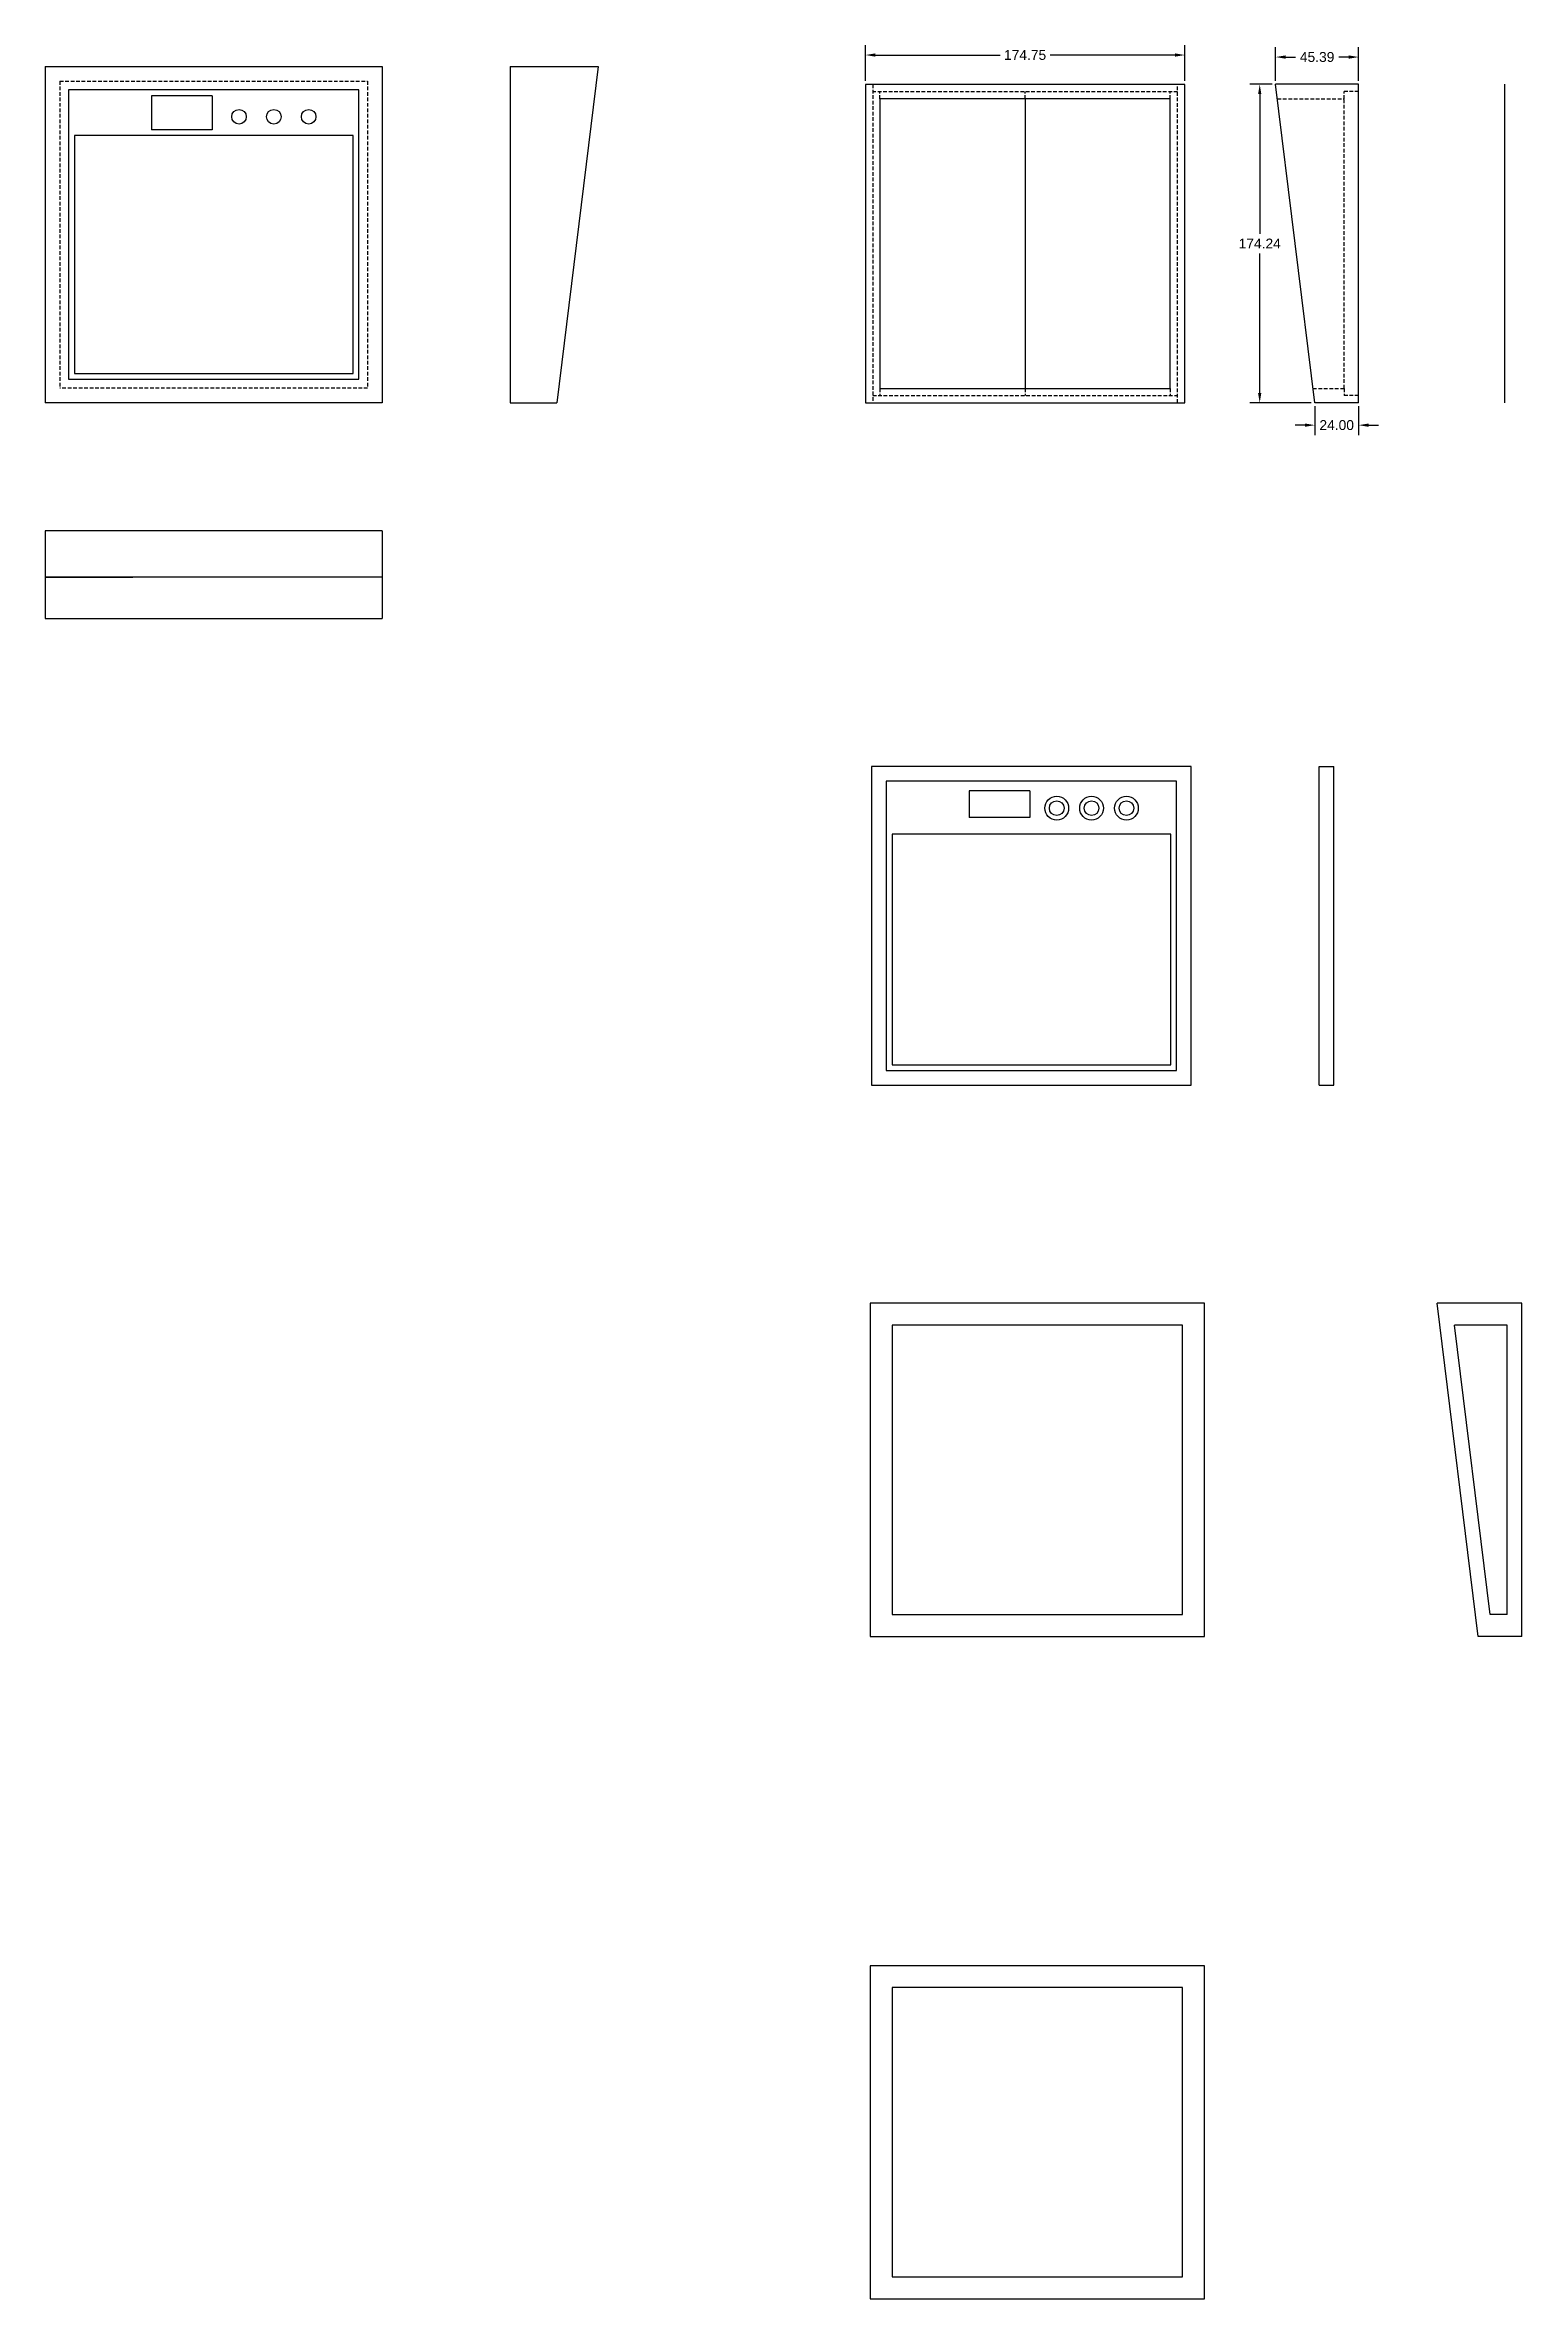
# Model space of a CAD drawing. Header units: millimetres. Extents: x -13 to 1918, y -1050 to 183.
# Drawn here: x -13 to 795, y -1050 to 183 of the extents above; entities that cross this region are included whole.
import ezdxf

# ---------------------------------------------------------------- set-up
doc = ezdxf.new("R2010")
doc.units = ezdxf.units.MM
doc.header["$LTSCALE"] = 2
doc.header["$MEASUREMENT"] = 0
doc.linetypes.add('DASHEDX2', pattern=[1.5, 1, -0.5])
for name, color, linetype in [('Dim', 1, 'Continuous'), ('Hidden', 3, 'DASHEDX2'), ('Macropad', 160, 'Continuous'), ('Wood', 7, 'Continuous')]:
    doc.layers.add(name, color=color, linetype=linetype)
doc.styles.get("Standard").update_dxf_attribs({"font": 'arial.ttf'})
doc.dimstyles.new('Copy of Standard', dxfattribs={"dimscale": 30, "dimtxt": 0.18, "dimasz": 0.18, "dimexe": 0.18, "dimexo": 0.0625, "dimgap": 0.09, "dimtad": 0, "dimtih": 1, "dimtoh": 1, "dimzin": 0, "dimdsep": 46, "dimtxsty": 'Standard', "dimcen": 0.09, "dimadec": 0, "dimazin": 0, "dimtfac": 1, "dimtofl": 0, "dimtmove": 0, "dimatfit": 3, "dimfxl": 1, "dimtolj": 1, "dimtzin": 0, "dimarcsym": 0})

msp = doc.modelspace()

# ---------------------------------------------------------------- blocks, each defined once
blk = doc.blocks.new('*D4')
at = {"layer": 'Defpoints', "color": 0, "transparency": 16777216}
for p in [(651.4, 161.3), (660.1, 161.3), (681.5, -12.9)]:
    blk.add_point(p, dxfattribs=at)
at = {"layer": 'Dim', "color": 0, "lineweight": -2, "transparency": 16777216}
for p, q in [((658.2, 161.3), (646, 161.3)), ((651.4, 155.9), (651.4, 79.6)), ((651.4, -7.5), (651.4, 68.8)), ((679.6, -12.9), (646, -12.9))]:
    blk.add_line(p, q, dxfattribs=at)
at = {"layer": 'Dim', "color": 0, "transparency": 16777216}
for points in [[(650.5, 155.9), (652.3, 155.9), (651.4, 161.3)], [(650.5, -7.5), (652.3, -7.5), (651.4, -12.9)]]:
    blk.add_solid(points, dxfattribs=at)
at = {"layer": 'Dim', "color": 0, "transparency": 16777216, "insert": (651.4, 74.2), "char_height": 5.4, "attachment_point": 5}
blk.add_mtext('\\A1;174.24', dxfattribs=at)
blk = doc.blocks.new('*D5')
at = {"layer": 'Defpoints', "color": 0, "transparency": 16777216}
for p in [(610.5, 177.3), (435.8, 161.3), (610.5, 161.3)]:
    blk.add_point(p, dxfattribs=at)
at = {"layer": 'Dim', "color": 0, "lineweight": -2, "transparency": 16777216}
for p, q in [((435.8, 163.1), (435.8, 182.7)), ((441.2, 177.3), (509.5, 177.3)), ((605.1, 177.3), (536.8, 177.3)), ((610.5, 163.1), (610.5, 182.7))]:
    blk.add_line(p, q, dxfattribs=at)
at = {"layer": 'Dim', "color": 0, "transparency": 16777216}
for points in [[(441.2, 178.2), (441.2, 176.4), (435.8, 177.3)], [(605.1, 178.2), (605.1, 176.4), (610.5, 177.3)]]:
    blk.add_solid(points, dxfattribs=at)
at = {"layer": 'Dim', "color": 0, "transparency": 16777216, "insert": (523.1, 177.3), "char_height": 5.4, "attachment_point": 5}
blk.add_mtext('\\A1;174.75', dxfattribs=at)
blk = doc.blocks.new('*D8')
at = {"layer": 'Defpoints', "color": 0, "transparency": 16777216}
for p in [(705.5, 176.2), (660.1, 161.3), (705.5, 161.3)]:
    blk.add_point(p, dxfattribs=at)
at = {"layer": 'Dim', "color": 0, "lineweight": -2, "transparency": 16777216}
for p, q in [((660.1, 163.2), (660.1, 181.6)), ((665.5, 176.2), (670.9, 176.2)), ((700.1, 176.2), (694.7, 176.2)), ((705.5, 163.2), (705.5, 181.6))]:
    blk.add_line(p, q, dxfattribs=at)
at = {"layer": 'Dim', "color": 0, "transparency": 16777216}
for points in [[(665.5, 177.1), (665.5, 175.3), (660.1, 176.2)], [(700.1, 177.1), (700.1, 175.3), (705.5, 176.2)]]:
    blk.add_solid(points, dxfattribs=at)
at = {"layer": 'Dim', "color": 0, "transparency": 16777216, "insert": (682.8, 176.2), "char_height": 5.4, "attachment_point": 5}
blk.add_mtext('\\A1;45.39', dxfattribs=at)
blk = doc.blocks.new('*D9')
at = {"layer": 'Defpoints', "color": 0, "transparency": 16777216}
for p in [(681.5, -12.9), (705.5, -12.9), (705.5, -25.1)]:
    blk.add_point(p, dxfattribs=at)
at = {"layer": 'Dim', "color": 0, "lineweight": -2, "transparency": 16777216}
for p, q in [((681.5, -14.8), (681.5, -30.5)), ((705.5, -14.8), (705.5, -30.5)), ((676.1, -25.1), (670.7, -25.1)), ((710.9, -25.1), (716.3, -25.1))]:
    blk.add_line(p, q, dxfattribs=at)
at = {"layer": 'Dim', "color": 0, "transparency": 16777216}
for points in [[(676.1, -24.2), (676.1, -26), (681.5, -25.1)], [(710.9, -24.2), (710.9, -26), (705.5, -25.1)]]:
    blk.add_solid(points, dxfattribs=at)
at = {"layer": 'Dim', "color": 0, "transparency": 16777216, "insert": (693.5, -25.1), "char_height": 5.4, "attachment_point": 5}
blk.add_mtext('\\A1;24.00', dxfattribs=at)

# ---------------------------------------------------------------- dimensions: what is measured, and where the dimension line sits
at = {"layer": 'Dim'}
for base, p1, p2, picture, middle in [((610.5, 177.34), (435.75, 161.261), (610.5, 161.261), '*D5', (523.125, 177.34)), ((705.5, 176.205), (660.106, 161.293), (705.5, 161.293), '*D8', (682.803, 176.205)), ((705.5, -25.125), (681.5, -12.949), (705.5, -12.949), '*D9', (693.5, -25.125))]:
    dim = msp.add_linear_dim(base=base, p1=p1, p2=p2, dimstyle='Copy of Standard', dxfattribs=at)
    dim.commit()
    dim.dimension.update_dxf_attribs({"geometry": picture, "text_midpoint": middle})
dim = msp.add_linear_dim(base=(651.365, 161.293), p1=(681.5, -12.949), p2=(660.106, 161.293), angle=90, dimstyle='Copy of Standard', dxfattribs=at)
dim.commit()
dim.dimension.update_dxf_attribs({"geometry": '*D4', "text_midpoint": (651.365, 74.172)})

# ---------------------------------------------------------------- linework, layer by layer
at = {"layer": 'Hidden'}
for p, q in [((-4.822, 163.064), (-4.822, -4.822)), ((-4.822, 163.064), (163.572, 163.064)), ((163.572, 163.064), (163.572, -4.822)), ((439.75, 161.261), (439.75, -12.981)), ((606.5, -12.981), (606.5, 161.261)), ((606.5, 157.261), (439.75, 157.261)), ((443.75, 153.261), (443.75, 157.261)), ((523.125, 153.261), (523.125, 157.261)), ((602.5, 153.261), (602.5, 157.261)), ((661.092, 153.261), (697.5, 153.261)), ((697.5, 153.261), (697.5, 157.293)), ((705.5, 157.293), (697.5, 157.293)), ((697.5, -4.981), (697.5, 153.261)), ((163.572, -4.822), (-4.822, -4.822)), ((439.75, -8.981), (606.5, -8.981)), ((443.75, -4.981), (443.75, -8.981)), ((523.125, -4.981), (523.125, -8.981)), ((602.5, -4.981), (602.5, -8.981)), ((680.522, -4.981), (697.5, -4.981)), ((697.5, -4.981), (697.5, -8.949)), ((705.5, -8.949), (697.5, -8.949))]:
    msp.add_line(p, q, dxfattribs=at)
at = {"layer": 'Macropad'}
for p, q in [((158.75, 158.242), (0, 158.242)), ((0, 158.242), (0, 0)), ((158.75, 0), (158.75, 158.242)), ((0, 0), (158.75, 0)), ((605.925, -219.824), (447.175, -219.824)), ((447.175, -219.824), (447.175, -378.066)), ((605.925, -378.066), (605.925, -219.824)), ((447.175, -378.066), (605.925, -378.066)), ((609.203, -517.28), (450.453, -517.28)), ((450.453, -517.28), (450.453, -675.522)), ((609.203, -675.522), (609.203, -517.28)), ((450.453, -675.522), (609.203, -675.522))]:
    msp.add_line(p, q, dxfattribs=at)
at = {"layer": 'Wood'}
for p, q in [((-12.822, 171.064), (-12.822, -12.822)), ((-12.822, 171.064), (171.572, 171.064)), ((171.572, 171.064), (171.572, -12.822)), ((241.572, 171.064), (241.572, -12.822)), ((241.572, 171.064), (289.542, 171.064)), ((289.542, 171.064), (266.964, -12.822)), ((610.5, 161.261), (435.75, 161.261)), ((435.75, 161.261), (435.75, -12.981)), ((610.5, -12.981), (610.5, 161.261)), ((681.5, -12.949), (660.106, 161.293)), ((705.5, 161.293), (660.106, 161.293)), ((705.5, -12.949), (705.5, 161.293)), ((785.5, -12.949), (785.5, 161.293)), ((78.486, 155.064), (45.342, 155.064)), ((45.342, 155.064), (45.342, 136.452)), ((78.486, 155.064), (78.486, 136.452)), ((602.5, 153.261), (443.75, 153.261)), ((443.75, 153.261), (443.75, -4.981)), ((523.125, 153.261), (523.125, -4.981)), ((602.5, -4.981), (602.5, 153.261)), ((78.486, 136.452), (45.342, 136.452)), ((3.178, 133.35), (3.178, 3.178)), ((78.486, 133.35), (3.178, 133.35)), ((155.572, 133.35), (78.486, 133.35)), ((155.572, 3.178), (155.572, 133.35)), ((3.178, 3.178), (155.572, 3.178)), ((443.75, -4.981), (602.5, -4.981)), ((171.572, -12.822), (-12.822, -12.822)), ((241.572, -12.822), (266.964, -12.822)), ((435.75, -12.981), (610.5, -12.981)), ((705.5, -12.949), (681.5, -12.949)), ((171.572, -82.822), (-12.822, -82.822)), ((-12.822, -82.822), (-12.822, -130.792)), ((171.572, -82.822), (171.572, -130.792)), ((171.572, -108.214), (-12.822, -108.214)), ((-12.822, -108.214), (35.148, -108.214)), ((-12.822, -130.792), (171.572, -130.792)), ((613.925, -211.824), (439.175, -211.824)), ((439.175, -211.824), (439.175, -386.066)), ((613.925, -386.066), (613.925, -211.824)), ((683.925, -386.066), (683.925, -211.824)), ((683.925, -211.824), (691.925, -211.824)), ((691.925, -386.066), (691.925, -211.824)), ((492.517, -225.002), (492.517, -239.614)), ((525.661, -225.002), (492.517, -225.002)), ((525.661, -225.002), (525.661, -239.614)), ((525.661, -239.614), (492.517, -239.614)), ((450.353, -248.716), (450.353, -374.888)), ((525.661, -248.716), (450.353, -248.716)), ((602.747, -248.716), (525.661, -248.716)), ((602.747, -374.888), (602.747, -248.716)), ((450.353, -374.888), (602.747, -374.888)), ((439.175, -386.066), (613.925, -386.066)), ((683.925, -386.066), (691.925, -386.066)), ((621.203, -505.28), (438.453, -505.28)), ((438.453, -505.28), (438.453, -687.522)), ((621.203, -687.522), (621.203, -505.28)), ((770.785, -687.522), (748.408, -505.28)), ((794.785, -505.28), (748.408, -505.28)), ((794.785, -687.522), (794.785, -505.28)), ((777.371, -675.522), (757.942, -517.28)), ((786.785, -517.28), (757.942, -517.28)), ((786.785, -675.522), (786.785, -517.28)), ((786.785, -675.522), (777.371, -675.522)), ((438.453, -687.522), (621.203, -687.522)), ((794.785, -687.522), (770.785, -687.522)), ((621.203, -867.54), (438.453, -867.54)), ((438.453, -867.54), (438.453, -1049.782)), ((621.203, -1049.782), (621.203, -867.54)), ((609.203, -879.54), (450.453, -879.54)), ((450.453, -879.54), (450.453, -1037.782)), ((609.203, -1037.782), (609.203, -879.54)), ((450.453, -1037.782), (609.203, -1037.782)), ((438.453, -1049.782), (621.203, -1049.782))]:
    msp.add_line(p, q, dxfattribs=at)
for centre, radius in [((93.225, 143.51), 4), ((112.275, 143.51), 4), ((131.325, 143.51), 4), ((540.4, -234.556), 6.5), ((540.4, -234.556), 4), ((559.45, -234.556), 6.5), ((559.45, -234.556), 4), ((578.5, -234.556), 6.5), ((578.5, -234.556), 4)]:
    msp.add_circle(centre, radius, dxfattribs=at)

msp.set_redraw_order([(e.dxf.handle, doc.entitydb.next_handle()) for e in msp.query("TEXT MTEXT ATTDEF DIMENSION ARC_DIMENSION")])  # texts and dimensions are drawn at this point

doc.saveas('drawing.dxf')
